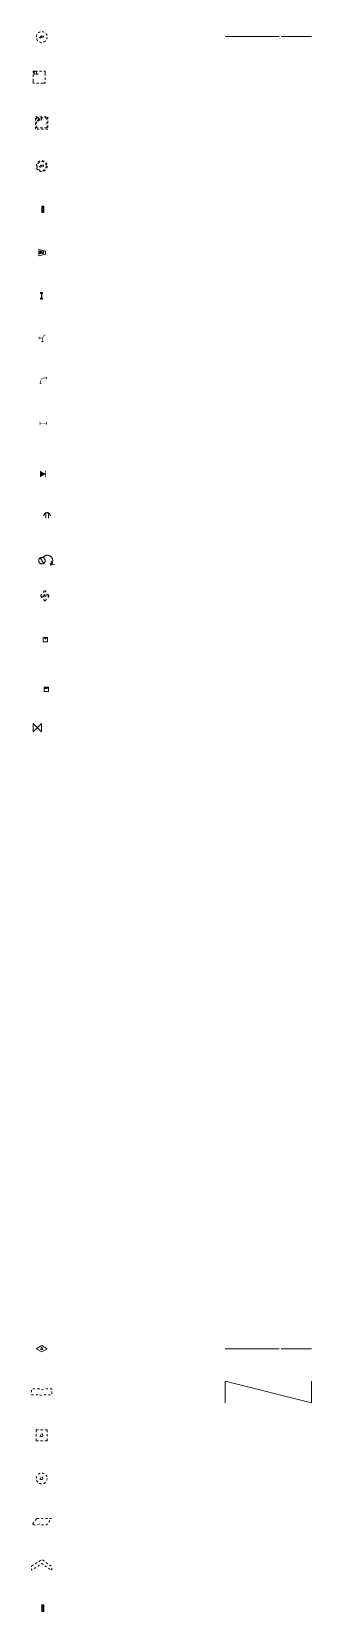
# Model space of a CAD drawing. Header units: metres. Extents: x 3068 to 3311, y 1718 to 1911.
# Drawn here: x 3184.6 to 3197.5, y 1837.4 to 1910.5 of the extents above; entities that cross this region are included whole.
import ezdxf

# ---------------------------------------------------------------- set-up
doc = ezdxf.new("R2010")
doc.units = ezdxf.units.M
for name, pattern in [('DL_0221', [2.5, 2.5, 0]), ('IL_0621', [2.5, 2.5, 0]), ('Socle_Axe', [0.35, 0.2, -0.05, 0.05, -0.05]), ('Socle_Continu', [2.5, 2.5, 0]), ('Socle_Discontinu', [0.075, 0.05, -0.025])]:
    doc.linetypes.add(name, pattern=pattern)
doc.layers.add('EAUUS_SCI', color=36, linetype='Socle_Continu', lineweight=13, true_color=0x7f3f00)
doc.layers.add('EAUUS_SCT', color=36, linetype='Socle_Continu', lineweight=13, true_color=0x7f3f00)
for name, color, linetype, lineweight in [('SIGNV_SCT', 20, 'Socle_Continu', 13), ('TELEC_SCS', 3, 'Socle_Continu', 13), ('UNITA_SCS', 54, 'Socle_Continu', 13)]:
    doc.layers.add(name, color=color, linetype=linetype, lineweight=lineweight)
doc.styles.add('Reseaux', font='arial.ttf')
doc.styles.get("Standard").update_dxf_attribs({"font": 'arial.ttf'})
doc.linetypes.add('IL_0622', pattern='A,3.5,-0.254,["@",Standard,S=0.254,R=0,X=-0.15,Y=-0.127],-0.254', length=4.008)

# ---------------------------------------------------------------- blocks, each defined once
blk = doc.blocks.new('HP_0607')
at = {"layer": 'SIGNV_SCT', "linetype": 'Socle_Continu'}
blk.add_hatch(color=256, dxfattribs=at).paths.add_polyline_path([(0.099, 0.151), (0.101, -0.149), (0.001, -0.15), (-0.001, 0.15)])
for p, q in [((-0.001, 0.15), (0.099, 0.151)), ((0.001, -0.15), (-0.001, 0.15)), ((0.099, 0.151), (0.101, -0.149)), ((0.101, -0.149), (0.001, -0.15))]:
    blk.add_line(p, q, dxfattribs=at)
at = {"layer": 'SIGNV_SCT', "linetype": 'Socle_Continu', "flags": 9}
for tag, p in [('ID', (1.063, -0.049)), ('NATURE', (1.063, -0.37)), ('FAMILLE', (1.063, -0.691)), ('CALQUE', (1.063, -1.013))]:
    blk.add_attdef(tag, p, '', height=0.2, dxfattribs=at)
blk = doc.blocks.new('CP_0206')
at = {"layer": 'EAUUS_SCT', "linetype": 'Socle_Continu', "flags": 128}
blk.add_lwpolyline([(-0.136, 0.151), (-0.136, -0.15), (0.17, -0.075), (0.17, 0.075)], close=True, dxfattribs=at)
for points in [[(-0.025, -0.044), (-0.069, -0.044, -0.405328), (-0.096, -0.018), (-0.096, 0.027, -0.999132), (-0.025, 0.027), (-0.025, 0.009), (-0.087, 0.009)], [(0.019, 0.062), (0.019, -0.013, 0.410802), (0.05, -0.044), (0.09, -0.044), (0.09, 0.062)]]:
    blk.add_lwpolyline(points, format="xyb", dxfattribs=at)
at = {"layer": 'EAUUS_SCT', "linetype": 'Socle_Continu', "flags": 9}
for tag, p in [('ID', (0.663, 0.6)), ('NATURE', (0.663, 0.279)), ('FAMILLE', (0.663, -0.042)), ('TYPE', (0.663, -0.685)), ('CALQUE', (0.663, -0.363))]:
    blk.add_attdef(tag, p, '', height=0.2, dxfattribs=at)
blk = doc.blocks.new('CP_0205')
at = {"layer": 'EAUUS_SCT', "linetype": 'Socle_Continu'}
blk.add_hatch(color=256, dxfattribs=at).paths.add_polyline_path([(0.1, 0.15), (0.1, -0.15), (0, -0.15), (0, 0.15)])
at = {"layer": 'EAUUS_SCT', "linetype": 'Socle_Continu', "flags": 128}
blk.add_lwpolyline([(0, 0.15), (0.1, 0.15), (0.1, -0.15), (0, -0.15)], close=True, dxfattribs=at)
at = {"layer": 'EAUUS_SCT', "linetype": 'Socle_Continu', "flags": 9}
for tag, p in [('NATURE', (0.781, 0.167)), ('FAMILLE', (0.781, -0.154)), ('ID', (0.781, 0.489)), ('TYPE', (0.781, -0.797)), ('CALQUE', (0.781, -0.475))]:
    blk.add_attdef(tag, p, '', height=0.2, dxfattribs=at)
blk = doc.blocks.new('CP_0201')
at = {"layer": 'EAUUS_SCT', "linetype": 'Socle_Discontinu', "flags": 128}
for points in [[(-0.025, -0.045), (-0.07, -0.045, -0.405328), (-0.096, -0.018), (-0.096, 0.027, -0.999132), (-0.025, 0.027), (-0.025, 0.009), (-0.087, 0.009)], [(0.019, 0.062), (0.019, -0.013, 0.410802), (0.05, -0.045), (0.09, -0.045), (0.09, 0.062)]]:
    blk.add_lwpolyline(points, format="xyb", dxfattribs=at)
at = {"layer": 'EAUUS_SCT', "linetype": 'Socle_Discontinu'}
blk.add_circle((0, 0), 0.25, dxfattribs=at)
at = {"layer": 'EAUUS_SCT', "linetype": 'Socle_Discontinu', "flags": 9}
for tag, p in [('ID', (0.649, 0.059)), ('CALQUE', (0.649, -0.905)), ('NATURE', (0.649, -0.263)), ('FAMILLE', (0.649, -0.584))]:
    blk.add_attdef(tag, p, '', height=0.2, dxfattribs=at)
blk = doc.blocks.new('CP_0207')
at = {"layer": 'EAUUS_SCT', "linetype": 'Socle_Continu'}
blk.add_hatch(color=256, dxfattribs=at).paths.add_polyline_path([(0.056, 0.15), (-0.044, 0.15), (-0.044, 0.112), (0, 0.112), (0, -0.112), (-0.044, -0.113), (-0.044, -0.15), (0.056, -0.15), (0.056, -0.112), (0.013, -0.112), (0.012, 0.112), (0.056, 0.113)])
for p, q in [((0.056, 0.15), (-0.044, 0.15)), ((-0.044, 0.15), (-0.044, 0.112)), ((-0.044, 0.112), (0, 0.112)), ((0, 0.112), (0, -0.112)), ((0.013, -0.112), (0.012, 0.112)), ((0.012, 0.112), (0.056, 0.113)), ((0.056, 0.113), (0.056, 0.15)), ((0, -0.112), (-0.044, -0.113)), ((-0.044, -0.113), (-0.044, -0.15)), ((-0.044, -0.15), (0.056, -0.15)), ((0.056, -0.112), (0.013, -0.112)), ((0.056, -0.15), (0.056, -0.112))]:
    blk.add_line(p, q, dxfattribs=at)
at = {"layer": 'EAUUS_SCT', "linetype": 'Socle_Continu', "flags": 9}
for tag, p in [('ID', (0.705, -0.038)), ('NATURE', (0.705, -0.359)), ('FAMILLE', (0.705, -0.68)), ('CALQUE', (0.705, -1.001))]:
    blk.add_attdef(tag, p, '', height=0.2, dxfattribs=at)
blk = doc.blocks.new('HP_0601')
at = {"layer": 'SIGNV_SCT', "linetype": 'Socle_Continu', "flags": 128}
for points in [[(0, 0.15), (0.25, 0), (0, -0.15), (-0.25, 0)], [(-0.059, -0.032), (0, 0.065), (0.059, -0.032)]]:
    blk.add_lwpolyline(points, close=True, dxfattribs=at)
at = {"layer": 'SIGNV_SCT', "linetype": 'Socle_Continu', "flags": 9}
for tag, p in [('ID', (0.955, -0.047)), ('NATURE', (0.955, -0.368)), ('FAMILLE', (0.955, -0.69)), ('CALQUE', (0.955, -1.011))]:
    blk.add_attdef(tag, p, '', height=0.2, dxfattribs=at)
blk = doc.blocks.new('CP_0202')
at = {"layer": 'EAUUS_SCT', "linetype": 'Socle_Axe'}
blk.add_lwpolyline([(0, 0.562), (0.562, 0.562), (0.562, 0), (0, 0)], close=True, dxfattribs=at)
at = {"layer": 'EAUUS_SCT', "linetype": 'Socle_Axe', "flags": 128}
for points in [[(0.106, 0.418), (0.062, 0.418, -0.405328), (0.035, 0.444), (0.035, 0.489, -0.999132), (0.106, 0.489), (0.106, 0.471), (0.044, 0.471)], [(0.151, 0.524), (0.151, 0.449, 0.410802), (0.182, 0.418), (0.222, 0.418), (0.222, 0.524)]]:
    blk.add_lwpolyline(points, format="xyb", dxfattribs=at)
at = {"layer": 'EAUUS_SCT', "linetype": 'Socle_Axe', "flags": 9}
for tag, p in [('NATURE', (1.081, 0.02)), ('ID', (1.081, 0.342)), ('CALQUE', (1.081, -0.622)), ('FAMILLE', (1.081, -0.301))]:
    blk.add_attdef(tag, p, '', height=0.2, dxfattribs=at)
blk = doc.blocks.new('CP_0203')
at = {"layer": 'EAUUS_SCT', "linetype": 'Socle_Discontinu'}
for points in [[(0, 0.576), (0.576, 0.576), (0.576, 0), (0, 0)], [(0.054, 0.522), (0.522, 0.522), (0.522, 0.054), (0.054, 0.054)]]:
    blk.add_lwpolyline(points, close=True, dxfattribs=at)
at = {"layer": 'EAUUS_SCT', "linetype": 'Socle_Discontinu', "flags": 128}
for points in [[(0.161, 0.383), (0.117, 0.383, -0.405328), (0.09, 0.41), (0.09, 0.454, -0.999132), (0.161, 0.454), (0.161, 0.436), (0.099, 0.436)], [(0.206, 0.49), (0.206, 0.414, 0.410802), (0.237, 0.383), (0.277, 0.383), (0.277, 0.49)]]:
    blk.add_lwpolyline(points, format="xyb", dxfattribs=at)
at = {"layer": 'EAUUS_SCT', "linetype": 'Socle_Discontinu', "flags": 9}
for tag, p in [('NATURE', (1.091, 0.05)), ('ID', (1.091, 0.371)), ('CALQUE', (1.091, -0.593)), ('FAMILLE', (1.091, -0.272))]:
    blk.add_attdef(tag, p, '', height=0.2, dxfattribs=at)
blk = doc.blocks.new('CP_0204')
at = {"layer": 'EAUUS_SCT', "linetype": 'Socle_Discontinu', "flags": 128}
for points in [[(-0.025, -0.045), (-0.07, -0.045, -0.405328), (-0.096, -0.018), (-0.096, 0.027, -0.999132), (-0.025, 0.027), (-0.025, 0.009), (-0.087, 0.009)], [(0.019, 0.062), (0.019, -0.013, 0.410802), (0.05, -0.045), (0.09, -0.045), (0.09, 0.062)]]:
    blk.add_lwpolyline(points, format="xyb", dxfattribs=at)
at = {"layer": 'EAUUS_SCT', "linetype": 'Socle_Discontinu'}
for radius in [0.25, 0.213]:
    blk.add_circle((0, 0), radius, dxfattribs=at)
at = {"layer": 'EAUUS_SCT', "linetype": 'Socle_Discontinu', "flags": 9}
for tag, p in [('ID', (0.823, -0.006)), ('NATURE', (0.823, -0.328)), ('FAMILLE', (0.823, -0.649)), ('CALQUE', (0.823, -0.97))]:
    blk.add_attdef(tag, p, '', height=0.2, dxfattribs=at)
blk = doc.blocks.new('HP_0602')
at = {"layer": 'SIGNV_SCT', "linetype": 'Socle_Discontinu', "flags": 128}
blk.add_lwpolyline([(0.35, 0.263), (0, 0.263), (0, 0), (0.35, 0), (0.467, -0.038), (0.584, 0), (0.934, 0), (0.934, 0.263), (0.584, 0.263), (0.467, 0.225)], close=True, dxfattribs=at)
at = {"layer": 'SIGNV_SCT', "linetype": 'Socle_Discontinu', "flags": 9}
for tag, p in [('ID', (1.508, 0.088)), ('CALQUE', (1.508, -0.876)), ('NATURE', (1.508, -0.233)), ('FAMILLE', (1.508, -0.555))]:
    blk.add_attdef(tag, p, '', height=0.2, dxfattribs=at)
blk = doc.blocks.new('HP_0604')
at = {"layer": 'SIGNV_SCT', "linetype": 'Socle_Discontinu', "flags": 128}
blk.add_lwpolyline([(-0.091, -0.05), (0, 0.1), (0.091, -0.05)], close=True, dxfattribs=at)
at = {"layer": 'SIGNV_SCT', "linetype": 'Socle_Discontinu'}
blk.add_circle((0, 0), 0.25, dxfattribs=at)
at = {"layer": 'SIGNV_SCT', "linetype": 'Socle_Discontinu', "flags": 9}
for tag, p in [('ID', (0.983, 0.107)), ('CALQUE', (0.983, -0.857)), ('NATURE', (0.983, -0.214)), ('FAMILLE', (0.983, -0.536))]:
    blk.add_attdef(tag, p, '', height=0.2, dxfattribs=at)
blk = doc.blocks.new('HP_0605')
at = {"layer": 'SIGNV_SCT', "linetype": 'Socle_Discontinu', "flags": 128}
blk.add_lwpolyline([(0.225, 0.3), (0.451, 0.3), (0.563, 0.263), (0.676, 0.3), (0.901, 0.3), (0.676, 0), (0.451, 0), (0.338, 0.038), (0.225, 0), (0, 0)], close=True, dxfattribs=at)
at = {"layer": 'SIGNV_SCT', "linetype": 'Socle_Discontinu', "flags": 9}
for tag, p in [('NATURE', (1.397, -0.173)), ('ID', (1.397, 0.148)), ('CALQUE', (1.397, -0.816)), ('FAMILLE', (1.397, -0.495))]:
    blk.add_attdef(tag, p, '', height=0.2, dxfattribs=at)
blk = doc.blocks.new('HP_0606')
at = {"layer": 'SIGNV_SCT', "linetype": 'Socle_Discontinu', "flags": 128}
blk.add_lwpolyline([(0.003, 0.188), (0.476, 0.493), (0.938, 0.171), (0.934, -0.017), (0.473, 0.305), (0, 0)], close=True, dxfattribs=at)
at = {"layer": 'SIGNV_SCT', "linetype": 'Socle_Discontinu', "flags": 9}
for tag, p in [('NATURE', (1.619, 0.093)), ('ID', (1.619, 0.414)), ('CALQUE', (1.619, -0.55)), ('FAMILLE', (1.619, -0.229))]:
    blk.add_attdef(tag, p, '', height=0.2, dxfattribs=at)
blk = doc.blocks.new('HP_0603')
at = {"layer": 'SIGNV_SCT', "linetype": 'Socle_Discontinu'}
blk.add_lwpolyline([(0, -0.006), (0.5, -0.006), (0.5, 0.494), (0, 0.494)], close=True, dxfattribs=at)
at = {"layer": 'SIGNV_SCT', "linetype": 'Socle_Discontinu', "flags": 128}
blk.add_lwpolyline([(0.159, 0.194), (0.25, 0.343), (0.342, 0.194)], close=True, dxfattribs=at)
at = {"layer": 'SIGNV_SCT', "linetype": 'Socle_Discontinu', "flags": 9}
for tag, p in [('NATURE', (1.16, -0.013)), ('ID', (1.16, 0.308)), ('CALQUE', (1.16, -0.656)), ('FAMILLE', (1.16, -0.335))]:
    blk.add_attdef(tag, p, '', height=0.2, dxfattribs=at)
blk = doc.blocks.new('CP_2126')
at = {"layer": 'EAUUS_SCT', "linetype": 'Socle_Continu', "const_width": 0.0225, "flags": 128}
for points in [[(-0.155, -0.063), (-0.155, 0.063)], [(-0.155, 0), (0, 0)], [(0.095, 0.122), (0, 0)], [(0, -0.167), (0, 0)], [(0.045, 0.161), (0.144, 0.084)], [(-0.063, -0.167), (0.063, -0.167)]]:
    blk.add_lwpolyline(points, dxfattribs=at)
at = {"layer": 'EAUUS_SCT', "linetype": 'Socle_Continu', "flags": 9}
for tag, p in [('ID', (0.919, -0.02)), ('NATURE', (0.919, -0.341)), ('TYPE', (0.919, -1.305)), ('CALQUE', (0.919, -0.984))]:
    blk.add_attdef(tag, p, '', height=0.2, dxfattribs=at)
at = {"layer": 'EAUUS_SCT', "linetype": 'Socle_Continu', "style": 'Reseaux', "flags": 9}
blk.add_attdef('FAMILLE', (0.919, -0.662), '', height=0.2, dxfattribs=at)
blk = doc.blocks.new('CP_2127')
at = {"layer": 'EAUUS_SCT', "linetype": 'Socle_Continu', "const_width": 0.0225, "flags": 128}
blk.add_lwpolyline([(0, -0.275), (0, -0.15, -0.414214), (0.15, 0), (0.275, 0)], format="xyb", dxfattribs=at)
for points in [[(0.275, -0.063), (0.275, 0.063)], [(-0.063, -0.275), (0.063, -0.275)]]:
    blk.add_lwpolyline(points, dxfattribs=at)
at = {"layer": 'EAUUS_SCT', "linetype": 'Socle_Continu', "flags": 9}
for tag, p in [('ID', (1.091, -0.059)), ('NATURE', (1.091, -0.381)), ('TYPE', (1.091, -1.344))]:
    blk.add_attdef(tag, p, '', height=0.2, dxfattribs=at)
at = {"layer": 'EAUUS_SCT', "linetype": 'Socle_Continu', "style": 'Reseaux', "flags": 9}
for tag, p in [('FAMILLE', (1.091, -0.702)), ('CALQUE', (1.091, -1.023))]:
    blk.add_attdef(tag, p, '', height=0.2, dxfattribs=at)
blk = doc.blocks.new('CP_2128')
at = {"layer": 'EAUUS_SCT', "linetype": 'Socle_Continu', "const_width": 0.0225, "flags": 128}
for points in [[(-0.157, -0.063), (-0.157, 0.063)], [(-0.157, 0), (0.157, 0)], [(0.157, -0.063), (0.157, 0.063)]]:
    blk.add_lwpolyline(points, dxfattribs=at)
at = {"layer": 'EAUUS_SCT', "linetype": 'Socle_Continu', "flags": 9}
for tag, p in [('NATURE', (0.889, -0.195)), ('ID', (0.889, 0.127)), ('CALQUE', (0.889, -0.837)), ('TYPE', (0.889, -1.159))]:
    blk.add_attdef(tag, p, '', height=0.2, dxfattribs=at)
at = {"layer": 'EAUUS_SCT', "linetype": 'Socle_Continu', "style": 'Reseaux', "flags": 9}
blk.add_attdef('FAMILLE', (0.889, -0.516), '', height=0.2, dxfattribs=at)
blk = doc.blocks.new('CP_2130')
at = {"layer": 'EAUUS_SCT', "linetype": 'Socle_Continu'}
for p, q in [((-0.06, 0), (-0.06, 0.21)), ((0.06, 0), (0.06, 0.21))]:
    blk.add_line(p, q, dxfattribs=at)
blk.add_arc((0, 0.105), 0.15, 0, 180, dxfattribs=at)
at = {"layer": 'EAUUS_SCT', "linetype": 'Socle_Continu', "flags": 9}
for tag, p in [('NATURE', (0.669, 0.136)), ('FAMILLE', (0.669, -0.185)), ('ID', (0.669, 0.457)), ('CALQUE', (0.669, -0.507))]:
    blk.add_attdef(tag, p, '', height=0.2, dxfattribs=at)
blk = doc.blocks.new('CP_2131')
at = {"layer": 'EAUUS_SCT', "linetype": 'Socle_Continu'}
blk.add_line((-0.081, 0.126), (0.081, -0.126), dxfattribs=at)
at = {"layer": 'EAUUS_SCT', "linetype": 'Socle_Continu', "flags": 128}
blk.add_lwpolyline([(0.446, -0.004), (0.39, -0.207), (0.599, -0.154)], dxfattribs=at)
at = {"layer": 'EAUUS_SCT', "linetype": 'Socle_Continu'}
blk.add_circle((0, 0), 0.15, dxfattribs=at)
blk.add_arc((0.25, 0), 0.25, 303.96233, 145.08479, dxfattribs=at)
at = {"layer": 'EAUUS_SCT', "linetype": 'Socle_Continu', "flags": 9}
for tag, p in [('NATURE', (1.21, -0.074)), ('ID', (1.21, 0.247))]:
    blk.add_attdef(tag, p, '', height=0.2, dxfattribs=at)
at = {"layer": 'EAUUS_SCT', "linetype": 'Socle_Continu', "style": 'Reseaux', "flags": 9}
for tag, p in [('CALQUE', (1.21, -0.717)), ('FAMILLE', (1.21, -0.396))]:
    blk.add_attdef(tag, p, '', height=0.2, dxfattribs=at)
blk = doc.blocks.new('CP_2132')
at = {"layer": 'EAUUS_SCT', "linetype": 'Socle_Discontinu'}
blk.add_lwpolyline([(0, 0.25), (0.2, 0), (0, -0.25), (-0.2, 0)], close=True, dxfattribs=at)
at = {"layer": 'EAUUS_SCT', "linetype": 'Socle_Discontinu', "flags": 128}
for points in [[(-0.025, -0.044), (-0.069, -0.044, -0.405328), (-0.096, -0.018), (-0.096, 0.027, -0.999132), (-0.025, 0.027), (-0.025, 0.009), (-0.087, 0.009)], [(0.019, 0.062), (0.019, -0.013, 0.410802), (0.05, -0.044), (0.09, -0.044), (0.09, 0.062)]]:
    blk.add_lwpolyline(points, format="xyb", dxfattribs=at)
at = {"layer": 'EAUUS_SCT', "linetype": 'Socle_Discontinu', "flags": 9}
for tag, p in [('NATURE', (0.732, -0.2)), ('ID', (0.732, 0.121)), ('CALQUE', (0.732, -0.842)), ('FAMILLE', (0.732, -0.521)), ('TYPE', (0.732, -1.164))]:
    blk.add_attdef(tag, p, '', height=0.2, dxfattribs=at)
blk = doc.blocks.new('CP_2133')
at = {"layer": 'EAUUS_SCT', "linetype": 'Socle_Continu'}
h = blk.add_hatch(color=256, dxfattribs=at)
h.dxf.hatch_style = 1
h.paths.add_polyline_path([(0.1, 0.1), (0.1, 0.1), (-0.1, 0.1), (0, 0)])
blk.add_lwpolyline([(-0.1, -0.1), (0.1, -0.1), (0.1, 0.1), (-0.1, 0.1)], close=True, dxfattribs=at)
at = {"layer": 'EAUUS_SCT', "linetype": 'Socle_Continu', "flags": 9}
for tag, p in [('ID', (0.523, -0.096)), ('NATURE', (0.523, -0.417)), ('FAMILLE', (0.523, -0.738)), ('CALQUE', (0.523, -1.06))]:
    blk.add_attdef(tag, p, '', height=0.2, dxfattribs=at)
blk = doc.blocks.new('CP_2135')
at = {"layer": 'EAUUS_SCI', "linetype": 'Socle_Continu'}
blk.add_lwpolyline([(-0.19, 0.19), (-0.19, -0.19), (0.19, 0.19), (0.19, -0.19), (-0.19, 0.19)], dxfattribs=at)
at = {"layer": 'EAUUS_SCI', "linetype": 'Socle_Continu', "flags": 9}
for tag, p in [('ID', (0.728, 0.059)), ('CALQUE', (0.728, -0.905)), ('NATURE', (0.728, -0.263)), ('FAMILLE', (0.728, -0.584))]:
    blk.add_attdef(tag, p, '', height=0.2, dxfattribs=at)
blk = doc.blocks.new('CP_2129')
at = {"layer": 'EAUUS_SCT', "linetype": 'Socle_Continu', "flags": 128}
blk.add_lwpolyline([(-0.265, 0, 0.3, 0, 0), (0, 0, 0, 0, 0)], format="xyseb", dxfattribs=at)
at = {"layer": 'EAUUS_SCT', "linetype": 'Socle_Continu', "const_width": 0.0225, "flags": 128}
blk.add_lwpolyline([(0, 0.16), (0, -0.16)], dxfattribs=at)
at = {"layer": 'EAUUS_SCT', "linetype": 'Socle_Continu', "flags": 9}
for tag, p in [('NATURE', (0.637, -0.124)), ('ID', (0.637, 0.197)), ('CALQUE', (0.637, -0.767)), ('FAMILLE', (0.637, -0.445))]:
    blk.add_attdef(tag, p, '', height=0.2, dxfattribs=at)
blk = doc.blocks.new('CP_2134')
at = {"layer": 'EAUUS_SCT', "linetype": 'Socle_Continu'}
h = blk.add_hatch(color=256, dxfattribs=at)
h.dxf.hatch_style = 1
h.paths.add_polyline_path([(0.1, 0.1), (-0.1, 0.1, 1)])
blk.add_lwpolyline([(-0.1, -0.1), (0.1, -0.1), (0.1, 0.1), (-0.1, 0.1)], close=True, dxfattribs=at)
at = {"layer": 'EAUUS_SCT', "linetype": 'Socle_Continu', "flags": 9}
for tag, p in [('ID', (0.481, -0.016)), ('NATURE', (0.481, -0.337)), ('FAMILLE', (0.481, -0.658)), ('CALQUE', (0.481, -0.979))]:
    blk.add_attdef(tag, p, '', height=0.2, dxfattribs=at)

msp = doc.modelspace()

# ---------------------------------------------------------------- linework, layer by layer
at = {"layer": 'TELEC_SCS', "linetype": 'IL_0621', "flags": 128}
msp.add_lwpolyline([(3193.549, 1849.56), (3197.549, 1849.56)], dxfattribs=at)
at = {"layer": 'TELEC_SCS', "linetype": 'IL_0622', "flags": 128}
msp.add_lwpolyline([(3193.549, 1847.06), (3193.549, 1848.06), (3197.549, 1847.06), (3197.549, 1848.06)], dxfattribs=at)
at = {"layer": 'UNITA_SCS', "linetype": 'DL_0221'}
msp.add_line((3193.549, 1910.253), (3197.549, 1910.253), dxfattribs=at)

# ---------------------------------------------------------------- block references
at = {"layer": 'EAUUS_SCT', "linetype": 'Socle_Continu'}
for name, p in [('CP_0201', (3185.049, 1910.226)), ('CP_0202', (3184.652, 1908.087)), ('CP_0203', (3184.761, 1905.966)), ('CP_0204', (3185.049, 1904.253)), ('CP_0205', (3185.049, 1902.253)), ('CP_0206', (3185.049, 1900.253)), ('CP_0207', (3185.037, 1898.253)), ('CP_2126', (3185.076, 1896.304)), ('CP_2127', (3185.001, 1894.458)), ('CP_2128', (3185.124, 1892.367)), ('CP_2129', (3185.235, 1890.016)), ('CP_2130', (3185.3, 1887.973)), ('CP_2131', (3185.061, 1886.006)), ('CP_2132', (3185.195, 1884.378)), ('CP_2133', (3185.221, 1882.355)), ('CP_2134', (3185.256, 1880.061)), ('CP_2135', (3184.846, 1878.28))]:
    msp.add_blockref(name, p, dxfattribs=at)
at = {"layer": 'SIGNV_SCT', "linetype": 'Socle_Continu'}
for name, p in [('HP_0601', (3185.049, 1849.56)), ('HP_0602', (3184.582, 1847.433)), ('HP_0603', (3184.799, 1845.31)), ('HP_0604', (3185.049, 1843.56)), ('HP_0605', (3184.599, 1841.41)), ('HP_0606', (3184.578, 1839.317)), ('HP_0607', (3185.049, 1837.56))]:
    msp.add_blockref(name, p, dxfattribs=at)

doc.saveas('drawing.dxf')
